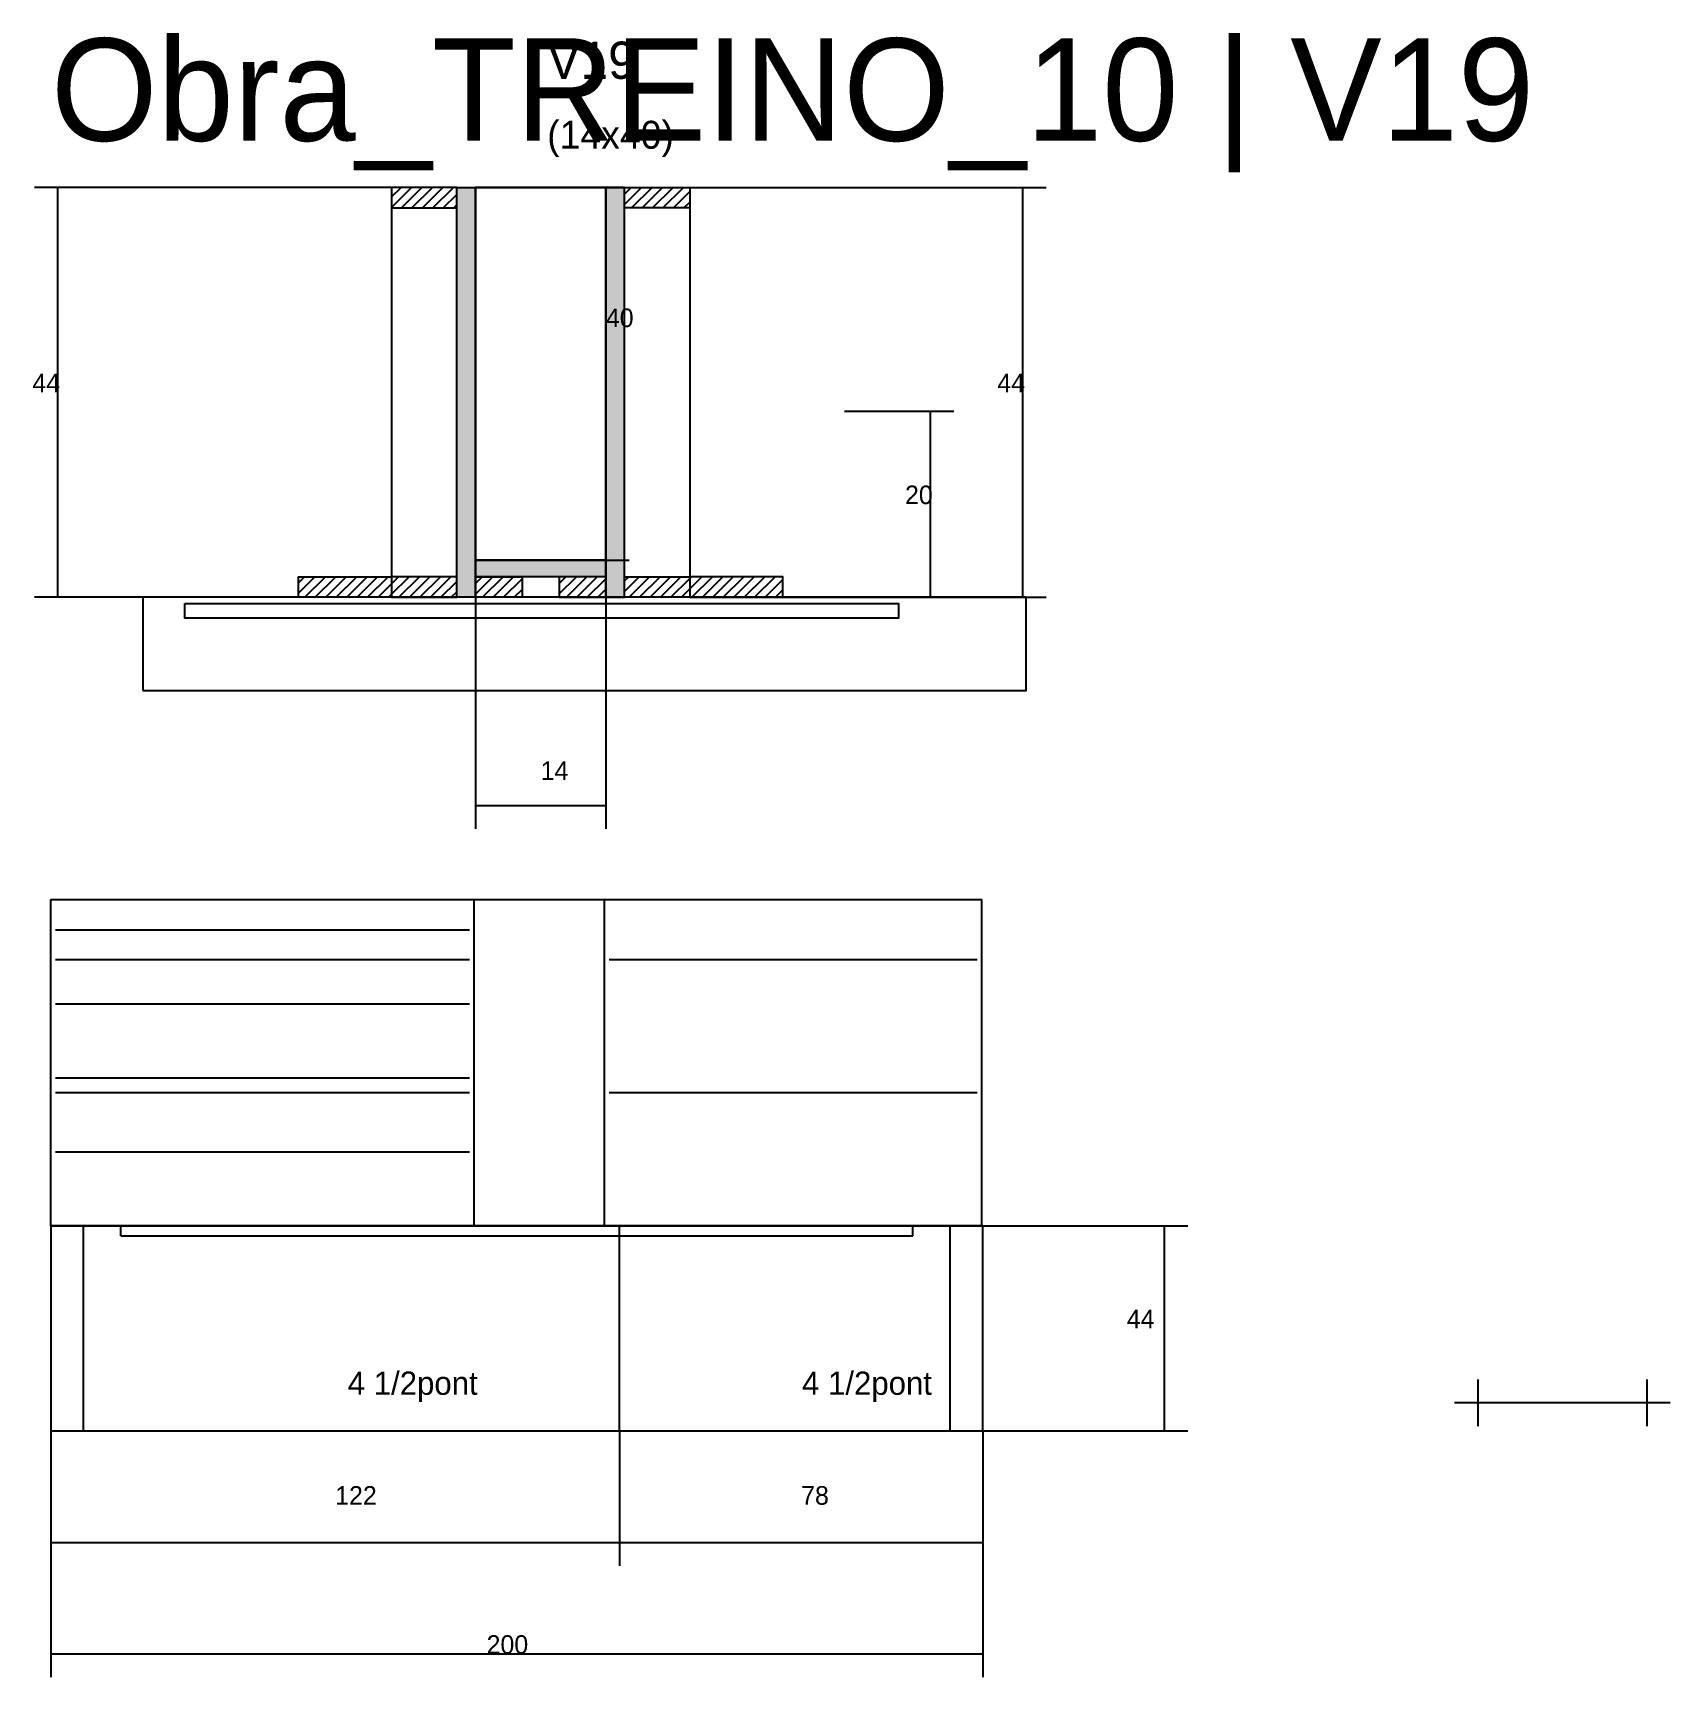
# Model space of a CAD drawing. Header units: metres. Extents: x -41 to 34800, y -36000 to 1848.
# Drawn here: x 11676.1 to 12027.5, y -16589.8 to -16236.8 of the extents above; entities that cross this region are included whole.
import ezdxf

# ---------------------------------------------------------------- set-up
doc = ezdxf.new("R2010")
doc.units = ezdxf.units.M
for name, color, linetype in [('CONCRETO', 251, 'Continuous'), ('COTA', 4, 'Continuous'), ('Cota Seção (2x)', 4, 'Continuous'), ('detalhes', 7, 'Continuous'), ('Hachura', 253, 'Continuous'), ('LABEL_ID', 3, 'Continuous'), ('Madeira', 126, 'Continuous'), ('NOMENCLATURA', 7, 'Continuous'), ('Painéis', 200, 'Continuous'), ('SARR_2.2x7', 40, 'Continuous'), ('SCO-___-LAJ', 4, 'Continuous'), ('Texto Seção', 7, 'Continuous')]:
    doc.layers.add(name, color=color, linetype=linetype)

msp = doc.modelspace()

# ---------------------------------------------------------------- texts
at = {"layer": 'COTA'}
for s, p in [('44', (11676, -16314)), ('44', (11883.1, -16314)), ('20', (11863.3, -16338)), ('14', (11785.1, -16397.2))]:
    msp.add_text(s, height=4, dxfattribs=at).set_placement(p)
at = {"layer": 'Cota Seção (2x)'}
for s, p in [('40', (11799.1, -16300)), ('44', (11910.9, -16514.9)), ('122', (11741, -16552.8)), ('78', (11841, -16552.8)), ('200', (11773.5, -16584.8))]:
    msp.add_text(s, height=4, dxfattribs=at).set_placement(p)
at = {"layer": 'LABEL_ID'}
msp.add_text('Obra_TREINO_10 | V19', height=22, dxfattribs=at).set_placement((11680, -16260))
at = {"layer": 'NOMENCLATURA'}
for p in [(11743.7, -16529.2), (11841.2, -16529.2)]:
    msp.add_text('4 1/2pont', height=5, dxfattribs=at).set_placement(p)
at = {"layer": 'Texto Seção'}
for s, height, p in [('V19', 8, (11786.5, -16246.7)), ('(14x40)', 6, (11786.5, -16261.7))]:
    msp.add_text(s, height=height, dxfattribs=at).set_placement(p)

# ---------------------------------------------------------------- hatches: boundary and pattern name
at = {"layer": 'Hachura'}
h = msp.add_hatch(dxfattribs=at)
h.set_pattern_fill('ANSI31', scale=0.5)
h.paths.add_polyline_path([(11767.1, -16274.4), (11767.1, -16270), (11767.1, -16270), (11753.1, -16270), (11753.1, -16270), (11753.1, -16274.4), (11753.1, -16274.4), (11767.1, -16274.4)])
h = msp.add_hatch(color=8, dxfattribs=at)
h.dxf.hatch_style = 1
h.paths.add_polyline_path([(11767.1, -16270), (11771.1, -16270), (11771.1, -16270), (11771.1, -16358), (11771.1, -16358), (11767.1, -16358), (11767.1, -16358), (11767.1, -16270)])
h = msp.add_hatch(color=8, dxfattribs=at)
h.dxf.hatch_style = 1
h.paths.add_polyline_path([(11803.1, -16270), (11799.1, -16270), (11799.1, -16270), (11799.1, -16358), (11799.1, -16358), (11803.1, -16358), (11803.1, -16358), (11803.1, -16270)])
h = msp.add_hatch(dxfattribs=at)
h.set_pattern_fill('ANSI31', scale=0.5)
h.paths.add_polyline_path([(11803.1, -16274.4), (11803.1, -16270), (11803.1, -16270), (11817.1, -16270), (11817.1, -16270), (11817.1, -16274.4), (11817.1, -16274.4), (11803.1, -16274.4)])
h = msp.add_hatch(color=8, dxfattribs=at)
h.dxf.hatch_style = 1
h.paths.add_polyline_path([(11771.1, -16353.6), (11771.1, -16350), (11771.1, -16350), (11799.1, -16350), (11799.1, -16350), (11799.1, -16353.6), (11799.1, -16353.6), (11771.1, -16353.6)])
h = msp.add_hatch(dxfattribs=at)
h.set_pattern_fill('ANSI31', scale=0.5)
h.paths.add_polyline_path([(11733.1, -16358), (11733.1, -16353.6), (11733.1, -16353.6), (11753.1, -16353.6), (11753.1, -16353.6), (11753.1, -16358), (11753.1, -16358), (11733.1, -16358)])
h = msp.add_hatch(dxfattribs=at)
h.set_pattern_fill('ANSI31', scale=0.5)
h.paths.add_polyline_path([(11767.1, -16358), (11767.1, -16353.6), (11767.1, -16353.6), (11753.1, -16353.6), (11753.1, -16353.6), (11753.1, -16358), (11753.1, -16358), (11767.1, -16358)])
h = msp.add_hatch(dxfattribs=at)
h.set_pattern_fill('ANSI31', scale=0.5)
h.paths.add_polyline_path([(11771.1, -16358), (11771.1, -16353.6), (11771.1, -16353.6), (11781.1, -16353.6), (11781.1, -16353.6), (11781.1, -16358), (11781.1, -16358), (11771.1, -16358)])
h = msp.add_hatch(dxfattribs=at)
h.set_pattern_fill('ANSI31', scale=0.5)
h.paths.add_polyline_path([(11799.1, -16358), (11799.1, -16353.6), (11799.1, -16353.6), (11789.1, -16353.6), (11789.1, -16353.6), (11789.1, -16358), (11789.1, -16358), (11799.1, -16358)])
h = msp.add_hatch(dxfattribs=at)
h.set_pattern_fill('ANSI31', scale=0.5)
h.paths.add_polyline_path([(11803.1, -16358), (11803.1, -16353.6), (11803.1, -16353.6), (11817.1, -16353.6), (11817.1, -16353.6), (11817.1, -16358), (11817.1, -16358), (11803.1, -16358)])
h = msp.add_hatch(dxfattribs=at)
h.set_pattern_fill('ANSI31', scale=0.5)
h.paths.add_polyline_path([(11837.1, -16358), (11837.1, -16353.6), (11837.1, -16353.6), (11817.1, -16353.6), (11817.1, -16353.6), (11817.1, -16358), (11817.1, -16358), (11837.1, -16358)])

# ---------------------------------------------------------------- linework, layer by layer
at = {"layer": 'CONCRETO'}
for points in [[(11771.1, -16270), (11771.1, -16270), (11771.1, -16270), (11771.1, -16270), (11799.1, -16270), (11799.1, -16270), (11799.1, -16270), (11799.1, -16350), (11771.1, -16350), (11771.1, -16270)], [(11771.1, -16350), (11799.1, -16350), (11799.1, -16270), (11771.1, -16270)]]:
    msp.add_lwpolyline(points, close=True, dxfattribs=at)
at = {"layer": 'COTA'}
for p, q in [((11753.1, -16270), (11676.5, -16270)), ((11681.5, -16358), (11681.5, -16270)), ((11817.1, -16270), (11893.6, -16270)), ((11888.6, -16358), (11888.6, -16270)), ((11850.3, -16318), (11873.8, -16318)), ((11868.8, -16358), (11868.8, -16318)), ((11771.1, -16353.6), (11771.1, -16407.7)), ((11799.1, -16353.6), (11799.1, -16407.7)), ((11733.1, -16358), (11676.5, -16358)), ((11837.1, -16358), (11893.6, -16358)), ((11850.3, -16358), (11873.8, -16358)), ((11771.1, -16402.7), (11799.1, -16402.7))]:
    msp.add_line(p, q, dxfattribs=at)
at = {"layer": 'Cota Seção (2x)'}
for p, q in [((11799.1, -16350), (11799.1, -16270)), ((11799.1, -16270), (11804.1, -16270)), ((11799.1, -16350), (11804.1, -16350)), ((11880, -16492.9), (11924, -16492.9)), ((11919, -16536.9), (11919, -16492.9)), ((11680, -16536.9), (11680, -16589.8)), ((11680, -16536.9), (11680, -16565.9)), ((11802, -16536.9), (11802, -16565.9)), ((11802, -16536.9), (11802, -16565.9)), ((11880, -16536.9), (11880, -16589.8)), ((11880, -16536.9), (11924, -16536.9)), ((11880, -16536.9), (11880, -16565.9)), ((11680, -16560.9), (11802, -16560.9)), ((11802, -16560.9), (11880, -16560.9)), ((11680, -16584.8), (11880, -16584.8))]:
    msp.add_line(p, q, dxfattribs=at)
at = {"layer": 'detalhes'}
for p, q in [((11986.2, -16525.9), (11986.2, -16535.9)), ((12022.5, -16525.9), (12022.5, -16535.9)), ((12027.5, -16530.9), (11981.2, -16530.9))]:
    msp.add_line(p, q, dxfattribs=at)
at = {"layer": 'Madeira'}
for points in [[(11767.1, -16274.4), (11767.1, -16270), (11753.1, -16270), (11753.1, -16274.4)], [(11767.1, -16270), (11753.1, -16270), (11753.1, -16358), (11767.1, -16358)], [(11803.1, -16274.4), (11803.1, -16270), (11817.1, -16270), (11817.1, -16274.4)], [(11803.1, -16270), (11817.1, -16270), (11817.1, -16358), (11803.1, -16358)], [(11733.1, -16358), (11733.1, -16353.6), (11753.1, -16353.6), (11753.1, -16358)], [(11767.1, -16358), (11767.1, -16353.6), (11753.1, -16353.6), (11753.1, -16358)], [(11771.1, -16358), (11771.1, -16353.6), (11781.1, -16353.6), (11781.1, -16358)], [(11799.1, -16358), (11799.1, -16353.6), (11789.1, -16353.6), (11789.1, -16358)], [(11803.1, -16358), (11803.1, -16353.6), (11817.1, -16353.6), (11817.1, -16358)], [(11837.1, -16358), (11837.1, -16353.6), (11817.1, -16353.6), (11817.1, -16358)], [(11699.7, -16378), (11889.3, -16378), (11889.3, -16358), (11699.7, -16358)]]:
    msp.add_lwpolyline(points, close=True, dxfattribs=at)
at = {"layer": 'Painéis'}
for p, q in [((11771.1, -16358), (11771.1, -16270)), ((11799.1, -16358), (11799.1, -16270)), ((11771.1, -16350), (11799.1, -16350)), ((11771.1, -16353.6), (11771.1, -16350)), ((11799.1, -16353.6), (11799.1, -16350)), ((11680, -16422.9), (11770.8, -16422.9)), ((11680, -16492.9), (11680, -16422.9)), ((11770.8, -16492.9), (11770.8, -16422.9)), ((11770.8, -16422.9), (11798.8, -16422.9)), ((11770.8, -16492.9), (11770.8, -16422.9)), ((11798.8, -16492.9), (11798.8, -16422.9)), ((11798.8, -16422.9), (11879.8, -16422.9)), ((11798.8, -16492.9), (11798.8, -16422.9)), ((11879.8, -16492.9), (11879.8, -16422.9)), ((11680, -16492.9), (11880, -16492.9)), ((11680, -16492.9), (11770.8, -16492.9)), ((11770.8, -16492.9), (11798.8, -16492.9)), ((11798.8, -16492.9), (11879.8, -16492.9)), ((11802, -16536.9), (11802, -16492.9)), ((11880, -16536.9), (11880, -16492.9))]:
    msp.add_line(p, q, dxfattribs=at)
for points in [[(11767.1, -16270), (11771.1, -16270), (11771.1, -16358), (11767.1, -16358)], [(11803.1, -16270), (11799.1, -16270), (11799.1, -16358), (11803.1, -16358)], [(11771.1, -16353.6), (11771.1, -16350), (11799.1, -16350), (11799.1, -16353.6)], [(11680, -16536.9), (11880, -16536.9), (11880, -16492.9), (11680, -16492.9)]]:
    msp.add_lwpolyline(points, close=True, dxfattribs=at)
at = {"layer": 'SARR_2.2x7'}
for p, q in [((11681, -16429.39), (11769.8, -16429.39)), ((11681, -16435.74), (11769.8, -16435.74)), ((11799.8, -16435.74), (11878.8, -16435.74)), ((11681, -16445.27), (11769.8, -16445.27)), ((11681, -16461.14), (11769.8, -16461.14)), ((11681, -16464.32), (11769.8, -16464.32)), ((11799.8, -16464.32), (11878.8, -16464.32)), ((11681, -16477.02), (11769.8, -16477.02)), ((11687, -16536.9), (11687, -16492.9)), ((11695, -16495.1), (11695, -16492.9)), ((11865, -16495.1), (11865, -16492.9)), ((11873, -16536.9), (11873, -16492.9)), ((11695, -16495.1), (11802, -16495.1)), ((11802, -16495.1), (11865, -16495.1))]:
    msp.add_line(p, q, dxfattribs=at)
at = {"layer": 'SCO-___-LAJ'}
msp.add_lwpolyline([(11708.7, -16359.3), (11861.9, -16359.3), (11861.9, -16362.5), (11708.7, -16362.5)], close=True, dxfattribs=at)

msp.set_redraw_order([(e.dxf.handle, doc.entitydb.next_handle()) for e in msp.query("TEXT MTEXT ATTDEF DIMENSION ARC_DIMENSION")])  # texts and dimensions are drawn at this point

doc.saveas('drawing.dxf')
